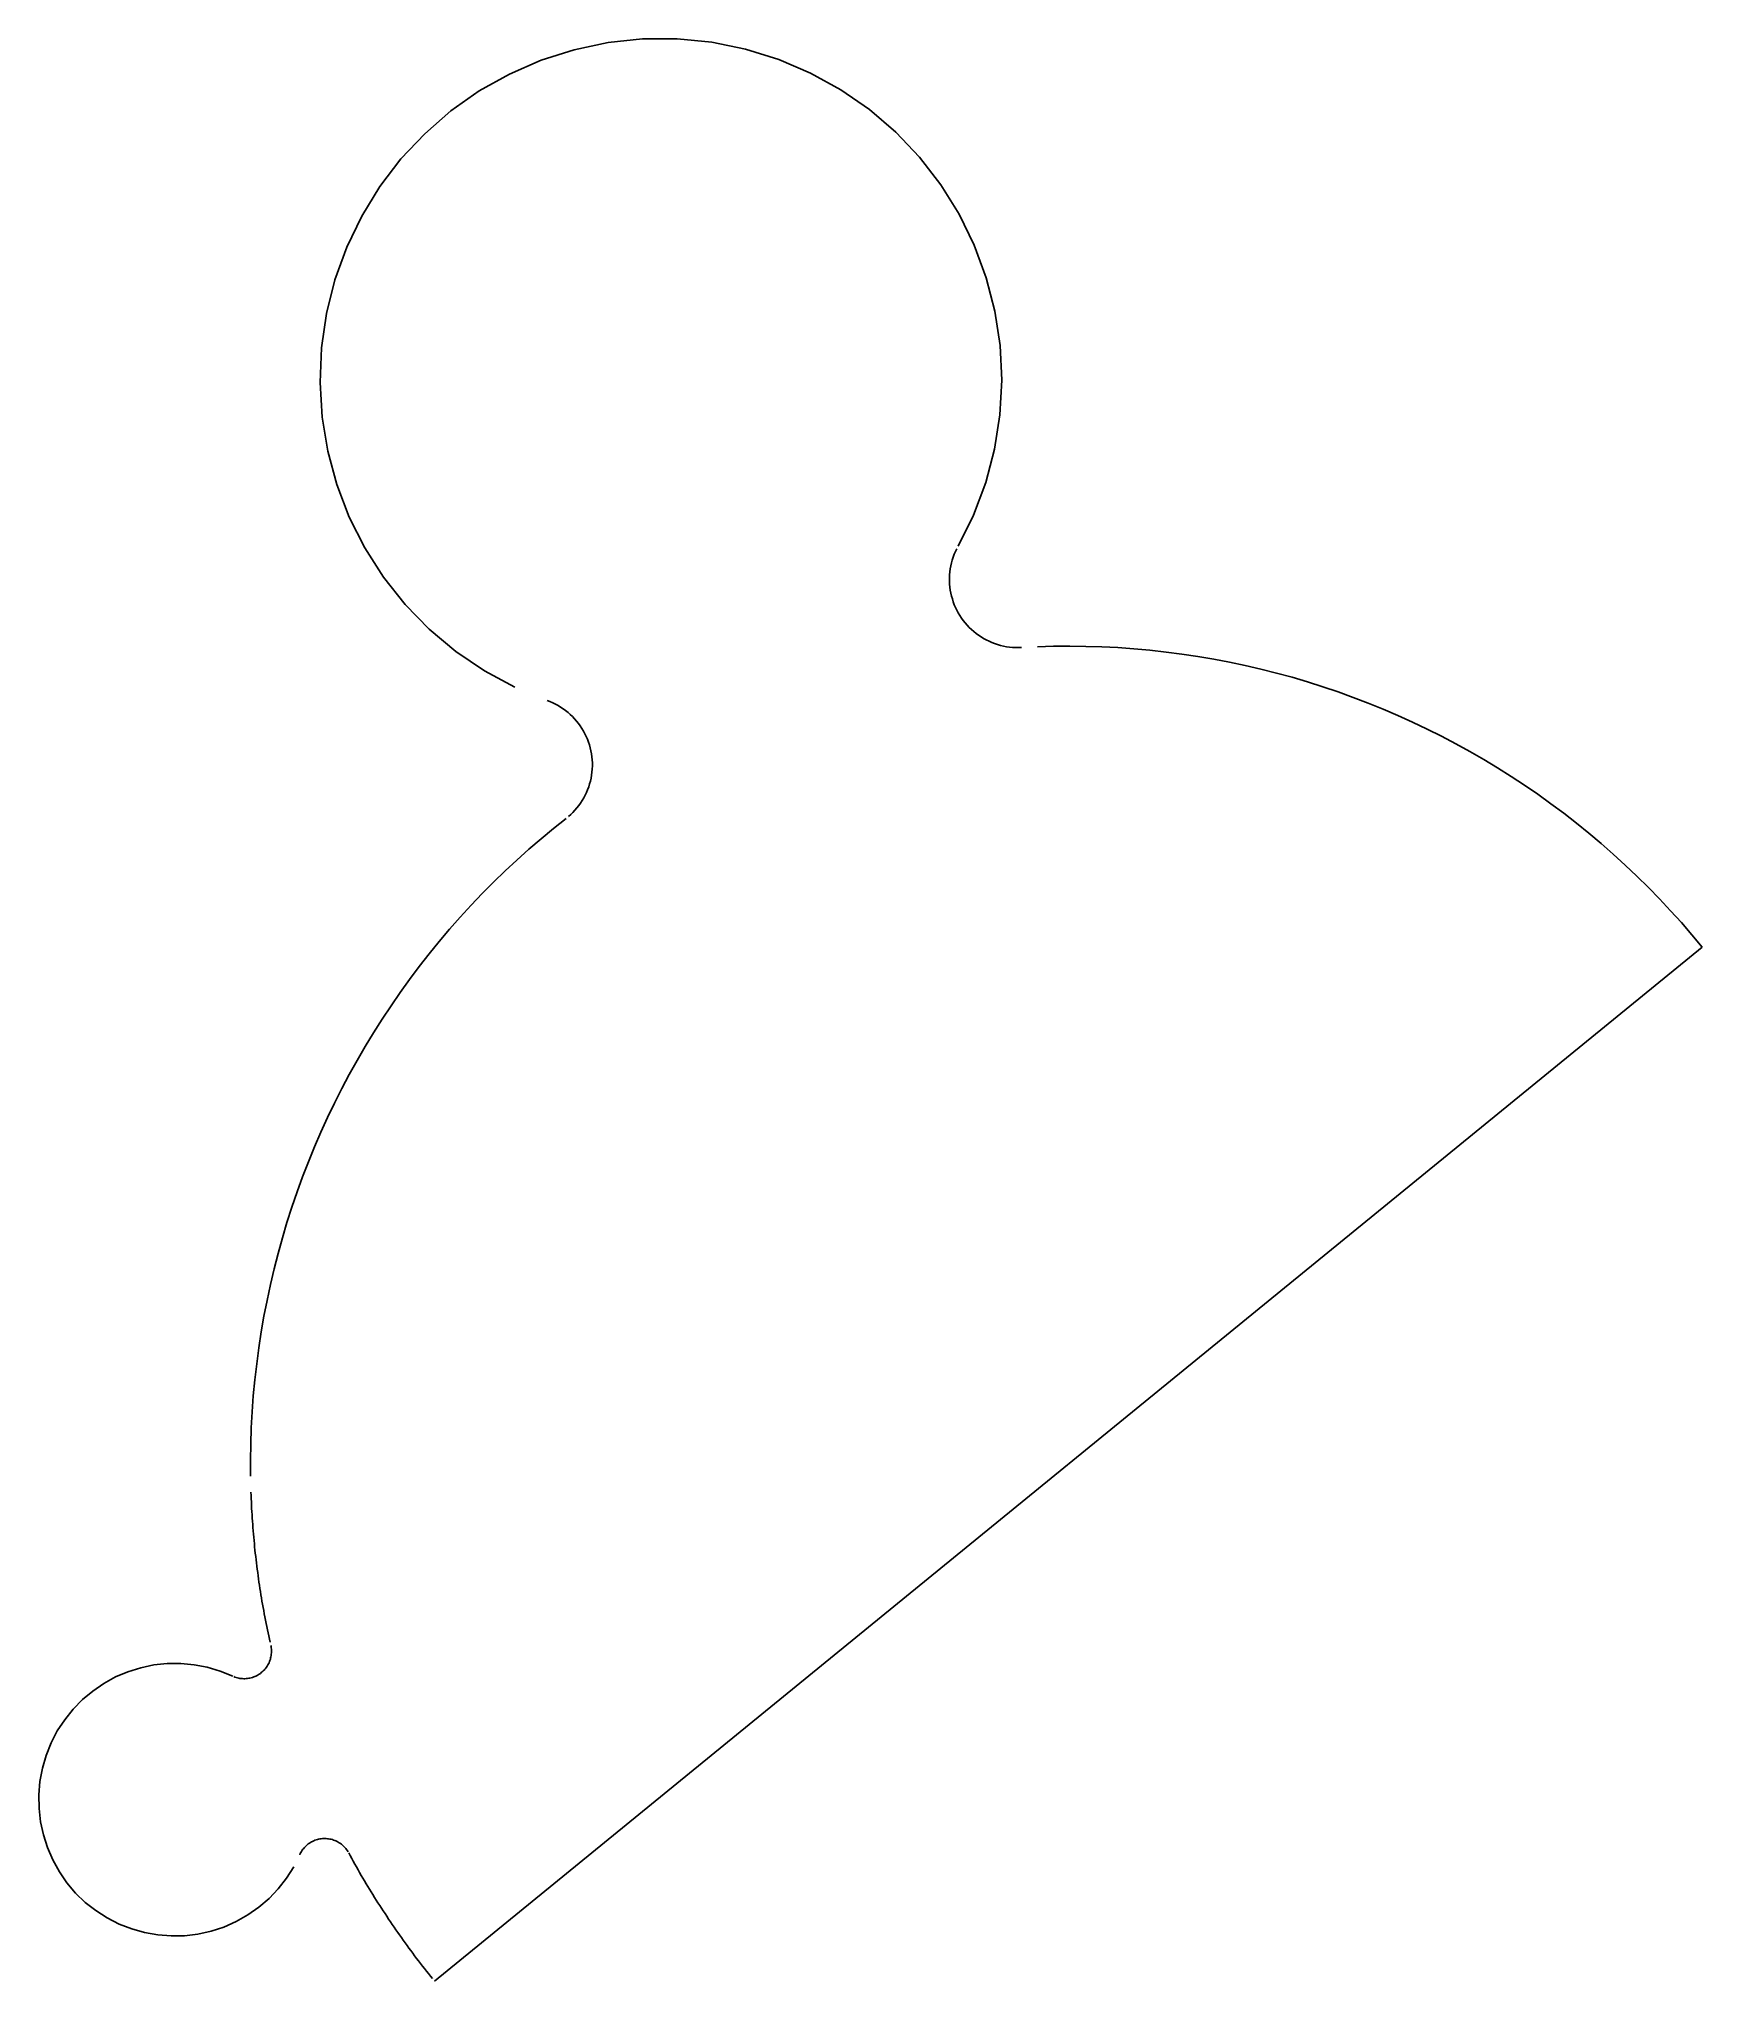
# Model space of a CAD drawing. Header units: metres. Extents: x -1.04 to 1.04, y -1.04 to 1.04.
# Drawn here: x -0.7108 to -0.4668, y -0.5323 to -0.2474 of the extents above; entities that cross this region are included whole.
import ezdxf

# ---------------------------------------------------------------- set-up
doc = ezdxf.new("R2010")
doc.units = ezdxf.units.M

msp = doc.modelspace()

# ---------------------------------------------------------------- linework, layer by layer
at = {"layer": 'Polygon'}
for p, q in [((-0.62222, -0.24743), (-0.62728, -0.24796)), ((-0.61714, -0.24741), (-0.62222, -0.24743)), ((-0.61208, -0.24791), (-0.61714, -0.24741)), ((-0.6371, -0.25055), (-0.64176, -0.25257)), ((-0.63225, -0.249), (-0.6371, -0.25055)), ((-0.62728, -0.24796), (-0.63225, -0.249)), ((-0.6071, -0.24892), (-0.61208, -0.24791)), ((-0.60224, -0.25043), (-0.6071, -0.24892)), ((-0.59757, -0.25243), (-0.60224, -0.25043)), ((-0.64176, -0.25257), (-0.64619, -0.25506)), ((-0.59312, -0.25489), (-0.59757, -0.25243)), ((-0.64619, -0.25506), (-0.65035, -0.25799)), ((-0.58894, -0.25779), (-0.59312, -0.25489)), ((-0.65035, -0.25799), (-0.65419, -0.26132)), ((-0.58508, -0.2611), (-0.58894, -0.25779)), ((-0.65419, -0.26132), (-0.65767, -0.26503)), ((-0.58158, -0.26479), (-0.58508, -0.2611)), ((-0.57847, -0.26881), (-0.58158, -0.26479)), ((-0.65767, -0.26503), (-0.66075, -0.26907)), ((-0.66075, -0.26907), (-0.66341, -0.27341)), ((-0.57578, -0.27312), (-0.57847, -0.26881)), ((-0.66341, -0.27341), (-0.66562, -0.27799)), ((-0.57355, -0.27769), (-0.57578, -0.27312)), ((-0.66562, -0.27799), (-0.66735, -0.28277)), ((-0.57179, -0.28246), (-0.57355, -0.27769)), ((-0.66735, -0.28277), (-0.66858, -0.2877)), ((-0.57052, -0.28738), (-0.57179, -0.28246)), ((-0.66858, -0.2877), (-0.66931, -0.29273)), ((-0.56976, -0.29241), (-0.57052, -0.28738)), ((-0.66931, -0.29273), (-0.66952, -0.29781)), ((-0.56952, -0.29749), (-0.56976, -0.29241)), ((-0.66952, -0.29781), (-0.66921, -0.30289)), ((-0.56979, -0.30256), (-0.56952, -0.29749)), ((-0.66921, -0.30289), (-0.66839, -0.3079)), ((-0.57058, -0.30759), (-0.56979, -0.30256)), ((-0.57187, -0.3125), (-0.57058, -0.30759)), ((-0.66839, -0.3079), (-0.66707, -0.31281)), ((-0.66707, -0.31281), (-0.66525, -0.31756)), ((-0.57366, -0.31727), (-0.57187, -0.3125)), ((-0.66525, -0.31756), (-0.66297, -0.3221)), ((-0.57591, -0.32182), (-0.57366, -0.31727)), ((-0.66297, -0.3221), (-0.66023, -0.32638)), ((-0.57707, -0.32517), (-0.577, -0.32473)), ((-0.577, -0.32473), (-0.5769, -0.3243)), ((-0.5769, -0.3243), (-0.57678, -0.32387)), ((-0.57678, -0.32387), (-0.57664, -0.32344)), ((-0.57664, -0.32344), (-0.57649, -0.32303)), ((-0.57649, -0.32303), (-0.57632, -0.32262)), ((-0.57632, -0.32262), (-0.57612, -0.32221)), ((-0.66023, -0.32638), (-0.65707, -0.33037)), ((-0.57719, -0.3265), (-0.57717, -0.32606)), ((-0.57719, -0.32695), (-0.57719, -0.3265)), ((-0.57717, -0.32739), (-0.57719, -0.32695)), ((-0.57717, -0.32606), (-0.57713, -0.32561)), ((-0.57713, -0.32784), (-0.57717, -0.32739)), ((-0.57713, -0.32561), (-0.57707, -0.32517)), ((-0.65707, -0.33037), (-0.65352, -0.33401)), ((-0.57707, -0.32828), (-0.57713, -0.32784)), ((-0.57699, -0.32872), (-0.57707, -0.32828)), ((-0.57689, -0.32915), (-0.57699, -0.32872)), ((-0.57677, -0.32958), (-0.57689, -0.32915)), ((-0.57664, -0.33001), (-0.57677, -0.32958)), ((-0.57648, -0.33042), (-0.57664, -0.33001)), ((-0.57631, -0.33083), (-0.57648, -0.33042)), ((-0.57611, -0.33124), (-0.57631, -0.33083)), ((-0.5759, -0.33163), (-0.57611, -0.33124)), ((-0.57568, -0.33201), (-0.5759, -0.33163)), ((-0.57543, -0.33238), (-0.57568, -0.33201)), ((-0.57517, -0.33275), (-0.57543, -0.33238)), ((-0.57489, -0.33309), (-0.57517, -0.33275)), ((-0.5746, -0.33343), (-0.57489, -0.33309)), ((-0.65352, -0.33401), (-0.64962, -0.33727)), ((-0.57429, -0.33375), (-0.5746, -0.33343)), ((-0.57397, -0.33406), (-0.57429, -0.33375)), ((-0.57364, -0.33436), (-0.57397, -0.33406)), ((-0.57329, -0.33464), (-0.57364, -0.33436)), ((-0.57293, -0.3349), (-0.57329, -0.33464)), ((-0.57256, -0.33515), (-0.57293, -0.3349)), ((-0.57218, -0.33538), (-0.57256, -0.33515)), ((-0.57179, -0.33559), (-0.57218, -0.33538)), ((-0.57139, -0.33579), (-0.57179, -0.33559)), ((-0.57098, -0.33597), (-0.57139, -0.33579)), ((-0.57057, -0.33613), (-0.57098, -0.33597)), ((-0.57014, -0.33627), (-0.57057, -0.33613)), ((-0.64962, -0.33727), (-0.64541, -0.34013)), ((-0.56971, -0.33639), (-0.57014, -0.33627)), ((-0.56928, -0.33649), (-0.56971, -0.33639)), ((-0.56884, -0.33658), (-0.56928, -0.33649)), ((-0.5684, -0.33664), (-0.56884, -0.33658)), ((-0.56796, -0.33668), (-0.5684, -0.33664)), ((-0.56751, -0.33671), (-0.56796, -0.33668)), ((-0.56707, -0.33671), (-0.56751, -0.33671)), ((-0.56662, -0.3367), (-0.56707, -0.33671)), ((-0.56191, -0.33652), (-0.56426, -0.33658)), ((-0.55955, -0.3365), (-0.56191, -0.33652)), ((-0.55719, -0.33653), (-0.55955, -0.3365)), ((-0.55483, -0.3366), (-0.55719, -0.33653)), ((-0.55247, -0.33672), (-0.55483, -0.3366)), ((-0.55012, -0.33689), (-0.55247, -0.33672)), ((-0.54777, -0.3371), (-0.55012, -0.33689)), ((-0.54542, -0.33736), (-0.54777, -0.3371)), ((-0.54308, -0.33766), (-0.54542, -0.33736)), ((-0.54075, -0.33801), (-0.54308, -0.33766)), ((-0.53842, -0.33841), (-0.54075, -0.33801)), ((-0.5361, -0.33885), (-0.53842, -0.33841)), ((-0.53379, -0.33934), (-0.5361, -0.33885)), ((-0.64541, -0.34013), (-0.64094, -0.34253)), ((-0.5315, -0.33987), (-0.53379, -0.33934)), ((-0.52921, -0.34045), (-0.5315, -0.33987)), ((-0.52693, -0.34107), (-0.52921, -0.34045)), ((-0.52467, -0.34174), (-0.52693, -0.34107)), ((-0.52242, -0.34245), (-0.52467, -0.34174)), ((-0.63624, -0.34448), (-0.63582, -0.34463)), ((-0.63582, -0.34463), (-0.63541, -0.34481)), ((-0.52018, -0.34321), (-0.52242, -0.34245)), ((-0.51796, -0.34401), (-0.52018, -0.34321)), ((-0.51576, -0.34485), (-0.51796, -0.34401)), ((-0.63541, -0.34481), (-0.63501, -0.345)), ((-0.63501, -0.345), (-0.63462, -0.34522)), ((-0.63462, -0.34522), (-0.63424, -0.34545)), ((-0.63424, -0.34545), (-0.63387, -0.34569)), ((-0.63387, -0.34569), (-0.63351, -0.34596)), ((-0.63351, -0.34596), (-0.63316, -0.34623)), ((-0.63316, -0.34623), (-0.63282, -0.34653)), ((-0.63282, -0.34653), (-0.6325, -0.34684)), ((-0.6325, -0.34684), (-0.6322, -0.34716)), ((-0.6322, -0.34716), (-0.6319, -0.3475)), ((-0.6319, -0.3475), (-0.63162, -0.34784)), ((-0.51357, -0.34574), (-0.51576, -0.34485)), ((-0.5114, -0.34667), (-0.51357, -0.34574)), ((-0.50925, -0.34764), (-0.5114, -0.34667)), ((-0.63162, -0.34784), (-0.63136, -0.3482)), ((-0.63136, -0.3482), (-0.63112, -0.34858)), ((-0.63112, -0.34858), (-0.63089, -0.34896)), ((-0.63089, -0.34896), (-0.63068, -0.34935)), ((-0.63068, -0.34935), (-0.63048, -0.34975)), ((-0.63048, -0.34975), (-0.63031, -0.35016)), ((-0.63031, -0.35016), (-0.63015, -0.35058)), ((-0.50712, -0.34866), (-0.50925, -0.34764)), ((-0.50501, -0.34971), (-0.50712, -0.34866)), ((-0.50292, -0.35081), (-0.50501, -0.34971)), ((-0.63015, -0.35058), (-0.63001, -0.351)), ((-0.63001, -0.351), (-0.62989, -0.35143)), ((-0.62989, -0.35143), (-0.62979, -0.35187)), ((-0.62979, -0.35187), (-0.62971, -0.3523)), ((-0.62971, -0.3523), (-0.62965, -0.35275)), ((-0.62965, -0.35275), (-0.62961, -0.35319)), ((-0.62961, -0.35319), (-0.62959, -0.35364)), ((-0.50085, -0.35195), (-0.50292, -0.35081)), ((-0.49881, -0.35313), (-0.50085, -0.35195)), ((-0.49679, -0.35434), (-0.49881, -0.35313)), ((-0.62978, -0.35585), (-0.62987, -0.35629)), ((-0.6297, -0.35541), (-0.62978, -0.35585)), ((-0.62964, -0.35497), (-0.6297, -0.35541)), ((-0.6296, -0.35453), (-0.62964, -0.35497)), ((-0.62958, -0.35408), (-0.6296, -0.35453)), ((-0.62959, -0.35364), (-0.62958, -0.35408)), ((-0.49479, -0.3556), (-0.49679, -0.35434)), ((-0.49282, -0.3569), (-0.49479, -0.3556)), ((-0.63085, -0.35877), (-0.63107, -0.35915)), ((-0.63064, -0.35837), (-0.63085, -0.35877)), ((-0.63045, -0.35797), (-0.63064, -0.35837)), ((-0.63028, -0.35756), (-0.63045, -0.35797)), ((-0.63012, -0.35714), (-0.63028, -0.35756)), ((-0.62999, -0.35672), (-0.63012, -0.35714)), ((-0.62987, -0.35629), (-0.62999, -0.35672)), ((-0.49088, -0.35823), (-0.49282, -0.3569)), ((-0.48896, -0.35961), (-0.49088, -0.35823)), ((-0.63344, -0.36179), (-0.63529, -0.36326)), ((-0.63276, -0.36121), (-0.6331, -0.36151)), ((-0.63244, -0.3609), (-0.63276, -0.36121)), ((-0.63214, -0.36058), (-0.63244, -0.3609)), ((-0.63185, -0.36024), (-0.63214, -0.36058)), ((-0.63157, -0.35989), (-0.63185, -0.36024)), ((-0.63132, -0.35953), (-0.63157, -0.35989)), ((-0.63107, -0.35915), (-0.63132, -0.35953)), ((-0.48706, -0.36102), (-0.48896, -0.35961)), ((-0.4852, -0.36247), (-0.48706, -0.36102)), ((-0.63529, -0.36326), (-0.63711, -0.36476)), ((-0.48337, -0.36395), (-0.4852, -0.36247)), ((-0.48156, -0.36547), (-0.48337, -0.36395)), ((-0.6389, -0.3663), (-0.64066, -0.36788)), ((-0.63711, -0.36476), (-0.6389, -0.3663)), ((-0.47979, -0.36702), (-0.48156, -0.36547)), ((-0.47804, -0.36861), (-0.47979, -0.36702)), ((-0.64238, -0.36948), (-0.64408, -0.37113)), ((-0.64066, -0.36788), (-0.64238, -0.36948)), ((-0.47633, -0.37024), (-0.47804, -0.36861)), ((-0.47465, -0.3719), (-0.47633, -0.37024)), ((-0.64574, -0.3728), (-0.64737, -0.37451)), ((-0.64408, -0.37113), (-0.64574, -0.3728)), ((-0.473, -0.37359), (-0.47465, -0.3719)), ((-0.64737, -0.37451), (-0.64897, -0.37625)), ((-0.47139, -0.37531), (-0.473, -0.37359)), ((-0.46981, -0.37706), (-0.47139, -0.37531)), ((-0.65053, -0.37802), (-0.65205, -0.37982)), ((-0.64897, -0.37625), (-0.65053, -0.37802)), ((-0.46826, -0.37884), (-0.46981, -0.37706)), ((-0.46676, -0.38066), (-0.46826, -0.37884)), ((-0.65354, -0.38165), (-0.655, -0.3835)), ((-0.65205, -0.37982), (-0.65354, -0.38165)), ((-0.65275, -0.53234), (-0.46676, -0.38066)), ((-0.655, -0.3835), (-0.65641, -0.38539)), ((-0.65779, -0.38731), (-0.65913, -0.38925)), ((-0.65641, -0.38539), (-0.65779, -0.38731)), ((-0.65913, -0.38925), (-0.66044, -0.39121)), ((-0.66044, -0.39121), (-0.6617, -0.39321)), ((-0.66293, -0.39522), (-0.66411, -0.39726)), ((-0.6617, -0.39321), (-0.66293, -0.39522)), ((-0.66411, -0.39726), (-0.66526, -0.39933)), ((-0.66636, -0.40141), (-0.66742, -0.40352)), ((-0.66526, -0.39933), (-0.66636, -0.40141)), ((-0.66742, -0.40352), (-0.66844, -0.40565)), ((-0.66844, -0.40565), (-0.66942, -0.4078)), ((-0.67036, -0.40996), (-0.67125, -0.41215)), ((-0.66942, -0.4078), (-0.67036, -0.40996)), ((-0.67125, -0.41215), (-0.6721, -0.41435)), ((-0.6721, -0.41435), (-0.67291, -0.41656)), ((-0.67367, -0.4188), (-0.67439, -0.42105)), ((-0.67291, -0.41656), (-0.67367, -0.4188)), ((-0.67439, -0.42105), (-0.67507, -0.42331)), ((-0.67507, -0.42331), (-0.6757, -0.42558)), ((-0.6757, -0.42558), (-0.67628, -0.42787)), ((-0.67682, -0.43016), (-0.67732, -0.43247)), ((-0.67628, -0.42787), (-0.67682, -0.43016)), ((-0.67732, -0.43247), (-0.67777, -0.43479)), ((-0.67777, -0.43479), (-0.67817, -0.43711)), ((-0.67817, -0.43711), (-0.67853, -0.43944)), ((-0.67853, -0.43944), (-0.67884, -0.44178)), ((-0.67911, -0.44413), (-0.67933, -0.44648)), ((-0.67884, -0.44178), (-0.67911, -0.44413)), ((-0.67933, -0.44648), (-0.67951, -0.44883)), ((-0.67951, -0.44883), (-0.67963, -0.45119)), ((-0.67963, -0.45119), (-0.67971, -0.45355)), ((-0.67971, -0.45355), (-0.67975, -0.45591)), ((-0.67975, -0.45591), (-0.67974, -0.45827)), ((-0.67968, -0.46062), (-0.67966, -0.4611)), ((-0.67966, -0.4611), (-0.67964, -0.46157)), ((-0.67964, -0.46157), (-0.67962, -0.46204)), ((-0.67962, -0.46204), (-0.6796, -0.46251)), ((-0.6796, -0.46251), (-0.67958, -0.46298)), ((-0.67958, -0.46298), (-0.67955, -0.46346)), ((-0.67955, -0.46346), (-0.67952, -0.46393)), ((-0.67952, -0.46393), (-0.67949, -0.4644)), ((-0.67949, -0.4644), (-0.67946, -0.46487)), ((-0.67946, -0.46487), (-0.67942, -0.46534)), ((-0.67942, -0.46534), (-0.67939, -0.46581)), ((-0.67939, -0.46581), (-0.67935, -0.46628)), ((-0.67935, -0.46628), (-0.67931, -0.46676)), ((-0.67931, -0.46676), (-0.67927, -0.46723)), ((-0.67927, -0.46723), (-0.67923, -0.4677)), ((-0.67923, -0.4677), (-0.67918, -0.46817)), ((-0.67918, -0.46817), (-0.67914, -0.46864)), ((-0.67914, -0.46864), (-0.67909, -0.46911)), ((-0.67909, -0.46911), (-0.67904, -0.46958)), ((-0.67904, -0.46958), (-0.67898, -0.47005)), ((-0.67898, -0.47005), (-0.67893, -0.47052)), ((-0.67893, -0.47052), (-0.67887, -0.47099)), ((-0.67887, -0.47099), (-0.67882, -0.47145)), ((-0.67882, -0.47145), (-0.67876, -0.47192)), ((-0.67876, -0.47192), (-0.67869, -0.47239)), ((-0.67869, -0.47239), (-0.67863, -0.47286)), ((-0.67863, -0.47286), (-0.67856, -0.47333)), ((-0.67856, -0.47333), (-0.6785, -0.4738)), ((-0.6785, -0.4738), (-0.67843, -0.47426)), ((-0.67843, -0.47426), (-0.67836, -0.47473)), ((-0.67836, -0.47473), (-0.67828, -0.4752)), ((-0.67828, -0.4752), (-0.67821, -0.47566)), ((-0.67821, -0.47566), (-0.67813, -0.47613)), ((-0.67813, -0.47613), (-0.67806, -0.4766)), ((-0.67806, -0.4766), (-0.67798, -0.47706)), ((-0.67798, -0.47706), (-0.67789, -0.47753)), ((-0.67789, -0.47753), (-0.67781, -0.47799)), ((-0.67781, -0.47799), (-0.67772, -0.47846)), ((-0.67772, -0.47846), (-0.67764, -0.47892)), ((-0.67764, -0.47892), (-0.67755, -0.47939)), ((-0.67755, -0.47939), (-0.67746, -0.47985)), ((-0.67746, -0.47985), (-0.67736, -0.48031)), ((-0.67736, -0.48031), (-0.67727, -0.48078)), ((-0.67727, -0.48078), (-0.67717, -0.48124)), ((-0.67717, -0.48124), (-0.67707, -0.4817)), ((-0.67707, -0.4817), (-0.67697, -0.48216)), ((-0.67697, -0.48216), (-0.67687, -0.48262)), ((-0.67677, -0.48308), (-0.67673, -0.48327)), ((-0.67673, -0.48327), (-0.6767, -0.48345)), ((-0.67669, -0.48438), (-0.67671, -0.48456)), ((-0.6767, -0.48345), (-0.67668, -0.48363)), ((-0.67668, -0.48419), (-0.67669, -0.48438)), ((-0.67668, -0.48363), (-0.67667, -0.48382)), ((-0.67667, -0.48401), (-0.67668, -0.48419)), ((-0.67667, -0.48382), (-0.67667, -0.48401)), ((-0.69772, -0.48695), (-0.69953, -0.48772)), ((-0.69584, -0.48636), (-0.69772, -0.48695)), ((-0.69391, -0.48596), (-0.69584, -0.48636)), ((-0.69195, -0.48575), (-0.69391, -0.48596)), ((-0.68997, -0.48574), (-0.69195, -0.48575)), ((-0.68801, -0.48592), (-0.68997, -0.48574)), ((-0.68608, -0.48629), (-0.68801, -0.48592)), ((-0.68419, -0.48685), (-0.68608, -0.48629)), ((-0.68236, -0.4876), (-0.68419, -0.48685)), ((-0.6783, -0.4872), (-0.67846, -0.4873)), ((-0.67816, -0.48708), (-0.6783, -0.4872)), ((-0.67802, -0.48696), (-0.67816, -0.48708)), ((-0.67788, -0.48684), (-0.67802, -0.48696)), ((-0.67775, -0.4867), (-0.67788, -0.48684)), ((-0.67763, -0.48657), (-0.67775, -0.4867)), ((-0.67751, -0.48642), (-0.67763, -0.48657)), ((-0.6774, -0.48627), (-0.67751, -0.48642)), ((-0.67729, -0.48612), (-0.6774, -0.48627)), ((-0.6772, -0.48596), (-0.67729, -0.48612)), ((-0.67711, -0.48579), (-0.6772, -0.48596)), ((-0.67703, -0.48563), (-0.67711, -0.48579)), ((-0.67696, -0.48546), (-0.67703, -0.48563)), ((-0.67689, -0.48528), (-0.67696, -0.48546)), ((-0.67683, -0.48511), (-0.67689, -0.48528)), ((-0.67679, -0.48493), (-0.67683, -0.48511)), ((-0.67675, -0.48474), (-0.67679, -0.48493)), ((-0.67671, -0.48456), (-0.67675, -0.48474)), ((-0.70289, -0.48978), (-0.7044, -0.49104)), ((-0.70126, -0.48867), (-0.70289, -0.48978)), ((-0.69953, -0.48772), (-0.70126, -0.48867)), ((-0.68202, -0.48774), (-0.68219, -0.48767)), ((-0.68184, -0.4878), (-0.68202, -0.48774)), ((-0.68166, -0.48785), (-0.68184, -0.4878)), ((-0.68148, -0.48789), (-0.68166, -0.48785)), ((-0.6813, -0.48792), (-0.68148, -0.48789)), ((-0.68111, -0.48795), (-0.6813, -0.48792)), ((-0.68093, -0.48796), (-0.68111, -0.48795)), ((-0.68074, -0.48797), (-0.68093, -0.48796)), ((-0.68056, -0.48797), (-0.68074, -0.48797)), ((-0.68037, -0.48796), (-0.68056, -0.48797)), ((-0.68019, -0.48794), (-0.68037, -0.48796)), ((-0.68, -0.48791), (-0.68019, -0.48794)), ((-0.67982, -0.48788), (-0.68, -0.48791)), ((-0.67964, -0.48784), (-0.67982, -0.48788)), ((-0.67946, -0.48778), (-0.67964, -0.48784)), ((-0.67928, -0.48772), (-0.67946, -0.48778)), ((-0.67911, -0.48765), (-0.67928, -0.48772)), ((-0.67894, -0.48758), (-0.67911, -0.48765)), ((-0.67878, -0.48749), (-0.67894, -0.48758)), ((-0.67861, -0.4874), (-0.67878, -0.48749)), ((-0.67846, -0.4873), (-0.67861, -0.4874)), ((-0.70578, -0.49245), (-0.70701, -0.49399)), ((-0.7044, -0.49104), (-0.70578, -0.49245)), ((-0.70809, -0.49564), (-0.709, -0.49739)), ((-0.70701, -0.49399), (-0.70809, -0.49564)), ((-0.709, -0.49739), (-0.70973, -0.49922)), ((-0.71028, -0.50112), (-0.71063, -0.50305)), ((-0.70973, -0.49922), (-0.71028, -0.50112)), ((-0.71063, -0.50305), (-0.7108, -0.50502)), ((-0.7108, -0.50502), (-0.71077, -0.50699)), ((-0.71077, -0.50699), (-0.71055, -0.50895)), ((-0.71055, -0.50895), (-0.71014, -0.51088)), ((-0.71014, -0.51088), (-0.70954, -0.51275)), ((-0.70954, -0.51275), (-0.70875, -0.51456)), ((-0.67205, -0.513), (-0.67193, -0.51286)), ((-0.67193, -0.51286), (-0.67181, -0.51272)), ((-0.67181, -0.51272), (-0.67168, -0.51258)), ((-0.67168, -0.51258), (-0.67155, -0.51246)), ((-0.67155, -0.51246), (-0.67141, -0.51233)), ((-0.67141, -0.51233), (-0.67126, -0.51222)), ((-0.67126, -0.51222), (-0.67111, -0.51211)), ((-0.67111, -0.51211), (-0.67095, -0.51201)), ((-0.67095, -0.51201), (-0.67079, -0.51192)), ((-0.67079, -0.51192), (-0.67063, -0.51183)), ((-0.67063, -0.51183), (-0.67046, -0.51175)), ((-0.67046, -0.51175), (-0.67029, -0.51168)), ((-0.67029, -0.51168), (-0.67011, -0.51162)), ((-0.67011, -0.51162), (-0.66993, -0.51157)), ((-0.66993, -0.51157), (-0.66975, -0.51152)), ((-0.66975, -0.51152), (-0.66957, -0.51148)), ((-0.66957, -0.51148), (-0.66939, -0.51145)), ((-0.66939, -0.51145), (-0.6692, -0.51143)), ((-0.6692, -0.51143), (-0.66902, -0.51142)), ((-0.66902, -0.51142), (-0.66883, -0.51142)), ((-0.66883, -0.51142), (-0.66865, -0.51142)), ((-0.66865, -0.51142), (-0.66846, -0.51144)), ((-0.66846, -0.51144), (-0.66828, -0.51146)), ((-0.66828, -0.51146), (-0.66809, -0.51149)), ((-0.66809, -0.51149), (-0.66791, -0.51153)), ((-0.66791, -0.51153), (-0.66773, -0.51158)), ((-0.66773, -0.51158), (-0.66755, -0.51164)), ((-0.66755, -0.51164), (-0.66738, -0.5117)), ((-0.66738, -0.5117), (-0.66721, -0.51177)), ((-0.66721, -0.51177), (-0.66704, -0.51186)), ((-0.66704, -0.51186), (-0.66688, -0.51194)), ((-0.66688, -0.51194), (-0.66672, -0.51204)), ((-0.66672, -0.51204), (-0.66656, -0.51214)), ((-0.66656, -0.51214), (-0.66641, -0.51225)), ((-0.66641, -0.51225), (-0.66627, -0.51237)), ((-0.66627, -0.51237), (-0.66613, -0.51249)), ((-0.66613, -0.51249), (-0.666, -0.51262)), ((-0.666, -0.51262), (-0.66587, -0.51276)), ((-0.66587, -0.51276), (-0.66575, -0.5129)), ((-0.70875, -0.51456), (-0.70779, -0.51629)), ((-0.67446, -0.51723), (-0.6734, -0.51556)), ((-0.67252, -0.5138), (-0.67244, -0.51363)), ((-0.67244, -0.51363), (-0.67235, -0.51347)), ((-0.67235, -0.51347), (-0.67226, -0.51331)), ((-0.67226, -0.51331), (-0.67216, -0.51315)), ((-0.67216, -0.51315), (-0.67205, -0.513)), ((-0.66575, -0.5129), (-0.66564, -0.51305)), ((-0.66564, -0.51305), (-0.66553, -0.5132)), ((-0.66553, -0.5132), (-0.66543, -0.51336)), ((-0.66534, -0.51352), (-0.66511, -0.51393)), ((-0.66511, -0.51393), (-0.66489, -0.51435)), ((-0.66489, -0.51435), (-0.66466, -0.51476)), ((-0.66466, -0.51476), (-0.66443, -0.51517)), ((-0.66443, -0.51517), (-0.6642, -0.51559)), ((-0.6642, -0.51559), (-0.66396, -0.516)), ((-0.70779, -0.51629), (-0.70667, -0.51791)), ((-0.70667, -0.51791), (-0.7054, -0.51941)), ((-0.67567, -0.51878), (-0.67446, -0.51723)), ((-0.66396, -0.516), (-0.66373, -0.51641)), ((-0.66373, -0.51641), (-0.66349, -0.51682)), ((-0.66349, -0.51682), (-0.66325, -0.51722)), ((-0.66325, -0.51722), (-0.66301, -0.51763)), ((-0.66301, -0.51763), (-0.66277, -0.51804)), ((-0.66277, -0.51804), (-0.66253, -0.51844)), ((-0.66253, -0.51844), (-0.66228, -0.51885)), ((-0.7054, -0.51941), (-0.70398, -0.52078)), ((-0.70398, -0.52078), (-0.70243, -0.522)), ((-0.67852, -0.5215), (-0.67703, -0.52021)), ((-0.67703, -0.52021), (-0.67567, -0.51878)), ((-0.66228, -0.51885), (-0.66204, -0.51925)), ((-0.66204, -0.51925), (-0.66179, -0.51965)), ((-0.66179, -0.51965), (-0.66154, -0.52005)), ((-0.66154, -0.52005), (-0.66129, -0.52045)), ((-0.66129, -0.52045), (-0.66104, -0.52085)), ((-0.66104, -0.52085), (-0.66078, -0.52125)), ((-0.66078, -0.52125), (-0.66053, -0.52165)), ((-0.70243, -0.522), (-0.70077, -0.52306)), ((-0.70077, -0.52306), (-0.69902, -0.52396)), ((-0.69902, -0.52396), (-0.69718, -0.52468)), ((-0.68365, -0.5244), (-0.68185, -0.5236)), ((-0.68185, -0.5236), (-0.68013, -0.52263)), ((-0.68013, -0.52263), (-0.67852, -0.5215)), ((-0.66053, -0.52165), (-0.66027, -0.52204)), ((-0.66027, -0.52204), (-0.66001, -0.52244)), ((-0.66001, -0.52244), (-0.65975, -0.52283)), ((-0.65975, -0.52283), (-0.65949, -0.52323)), ((-0.65949, -0.52323), (-0.65922, -0.52362)), ((-0.65922, -0.52362), (-0.65896, -0.52401)), ((-0.65896, -0.52401), (-0.65869, -0.5244)), ((-0.69718, -0.52468), (-0.69528, -0.52521)), ((-0.69528, -0.52521), (-0.69334, -0.52556)), ((-0.69334, -0.52556), (-0.69138, -0.52571)), ((-0.69138, -0.52571), (-0.68941, -0.52567)), ((-0.68941, -0.52567), (-0.68745, -0.52544)), ((-0.68745, -0.52544), (-0.68553, -0.52501)), ((-0.68553, -0.52501), (-0.68365, -0.5244)), ((-0.65869, -0.5244), (-0.65842, -0.52479)), ((-0.65842, -0.52479), (-0.65815, -0.52518)), ((-0.65815, -0.52518), (-0.65788, -0.52556)), ((-0.65788, -0.52556), (-0.65761, -0.52595)), ((-0.65761, -0.52595), (-0.65734, -0.52634)), ((-0.65734, -0.52634), (-0.65706, -0.52672)), ((-0.65706, -0.52672), (-0.65678, -0.5271)), ((-0.65678, -0.5271), (-0.6565, -0.52748)), ((-0.6565, -0.52748), (-0.65622, -0.52786)), ((-0.65622, -0.52786), (-0.65594, -0.52824)), ((-0.65594, -0.52824), (-0.65566, -0.52862)), ((-0.65566, -0.52862), (-0.65537, -0.529)), ((-0.65537, -0.529), (-0.65509, -0.52937)), ((-0.65509, -0.52937), (-0.6548, -0.52975)), ((-0.6548, -0.52975), (-0.65451, -0.53012)), ((-0.65451, -0.53012), (-0.65422, -0.5305)), ((-0.65422, -0.5305), (-0.65393, -0.53087)), ((-0.65393, -0.53087), (-0.65364, -0.53124)), ((-0.65364, -0.53124), (-0.65334, -0.53161)), ((-0.65334, -0.53161), (-0.65304, -0.53197))]:
    msp.add_line(p, q, dxfattribs=at)

doc.saveas('drawing.dxf')
